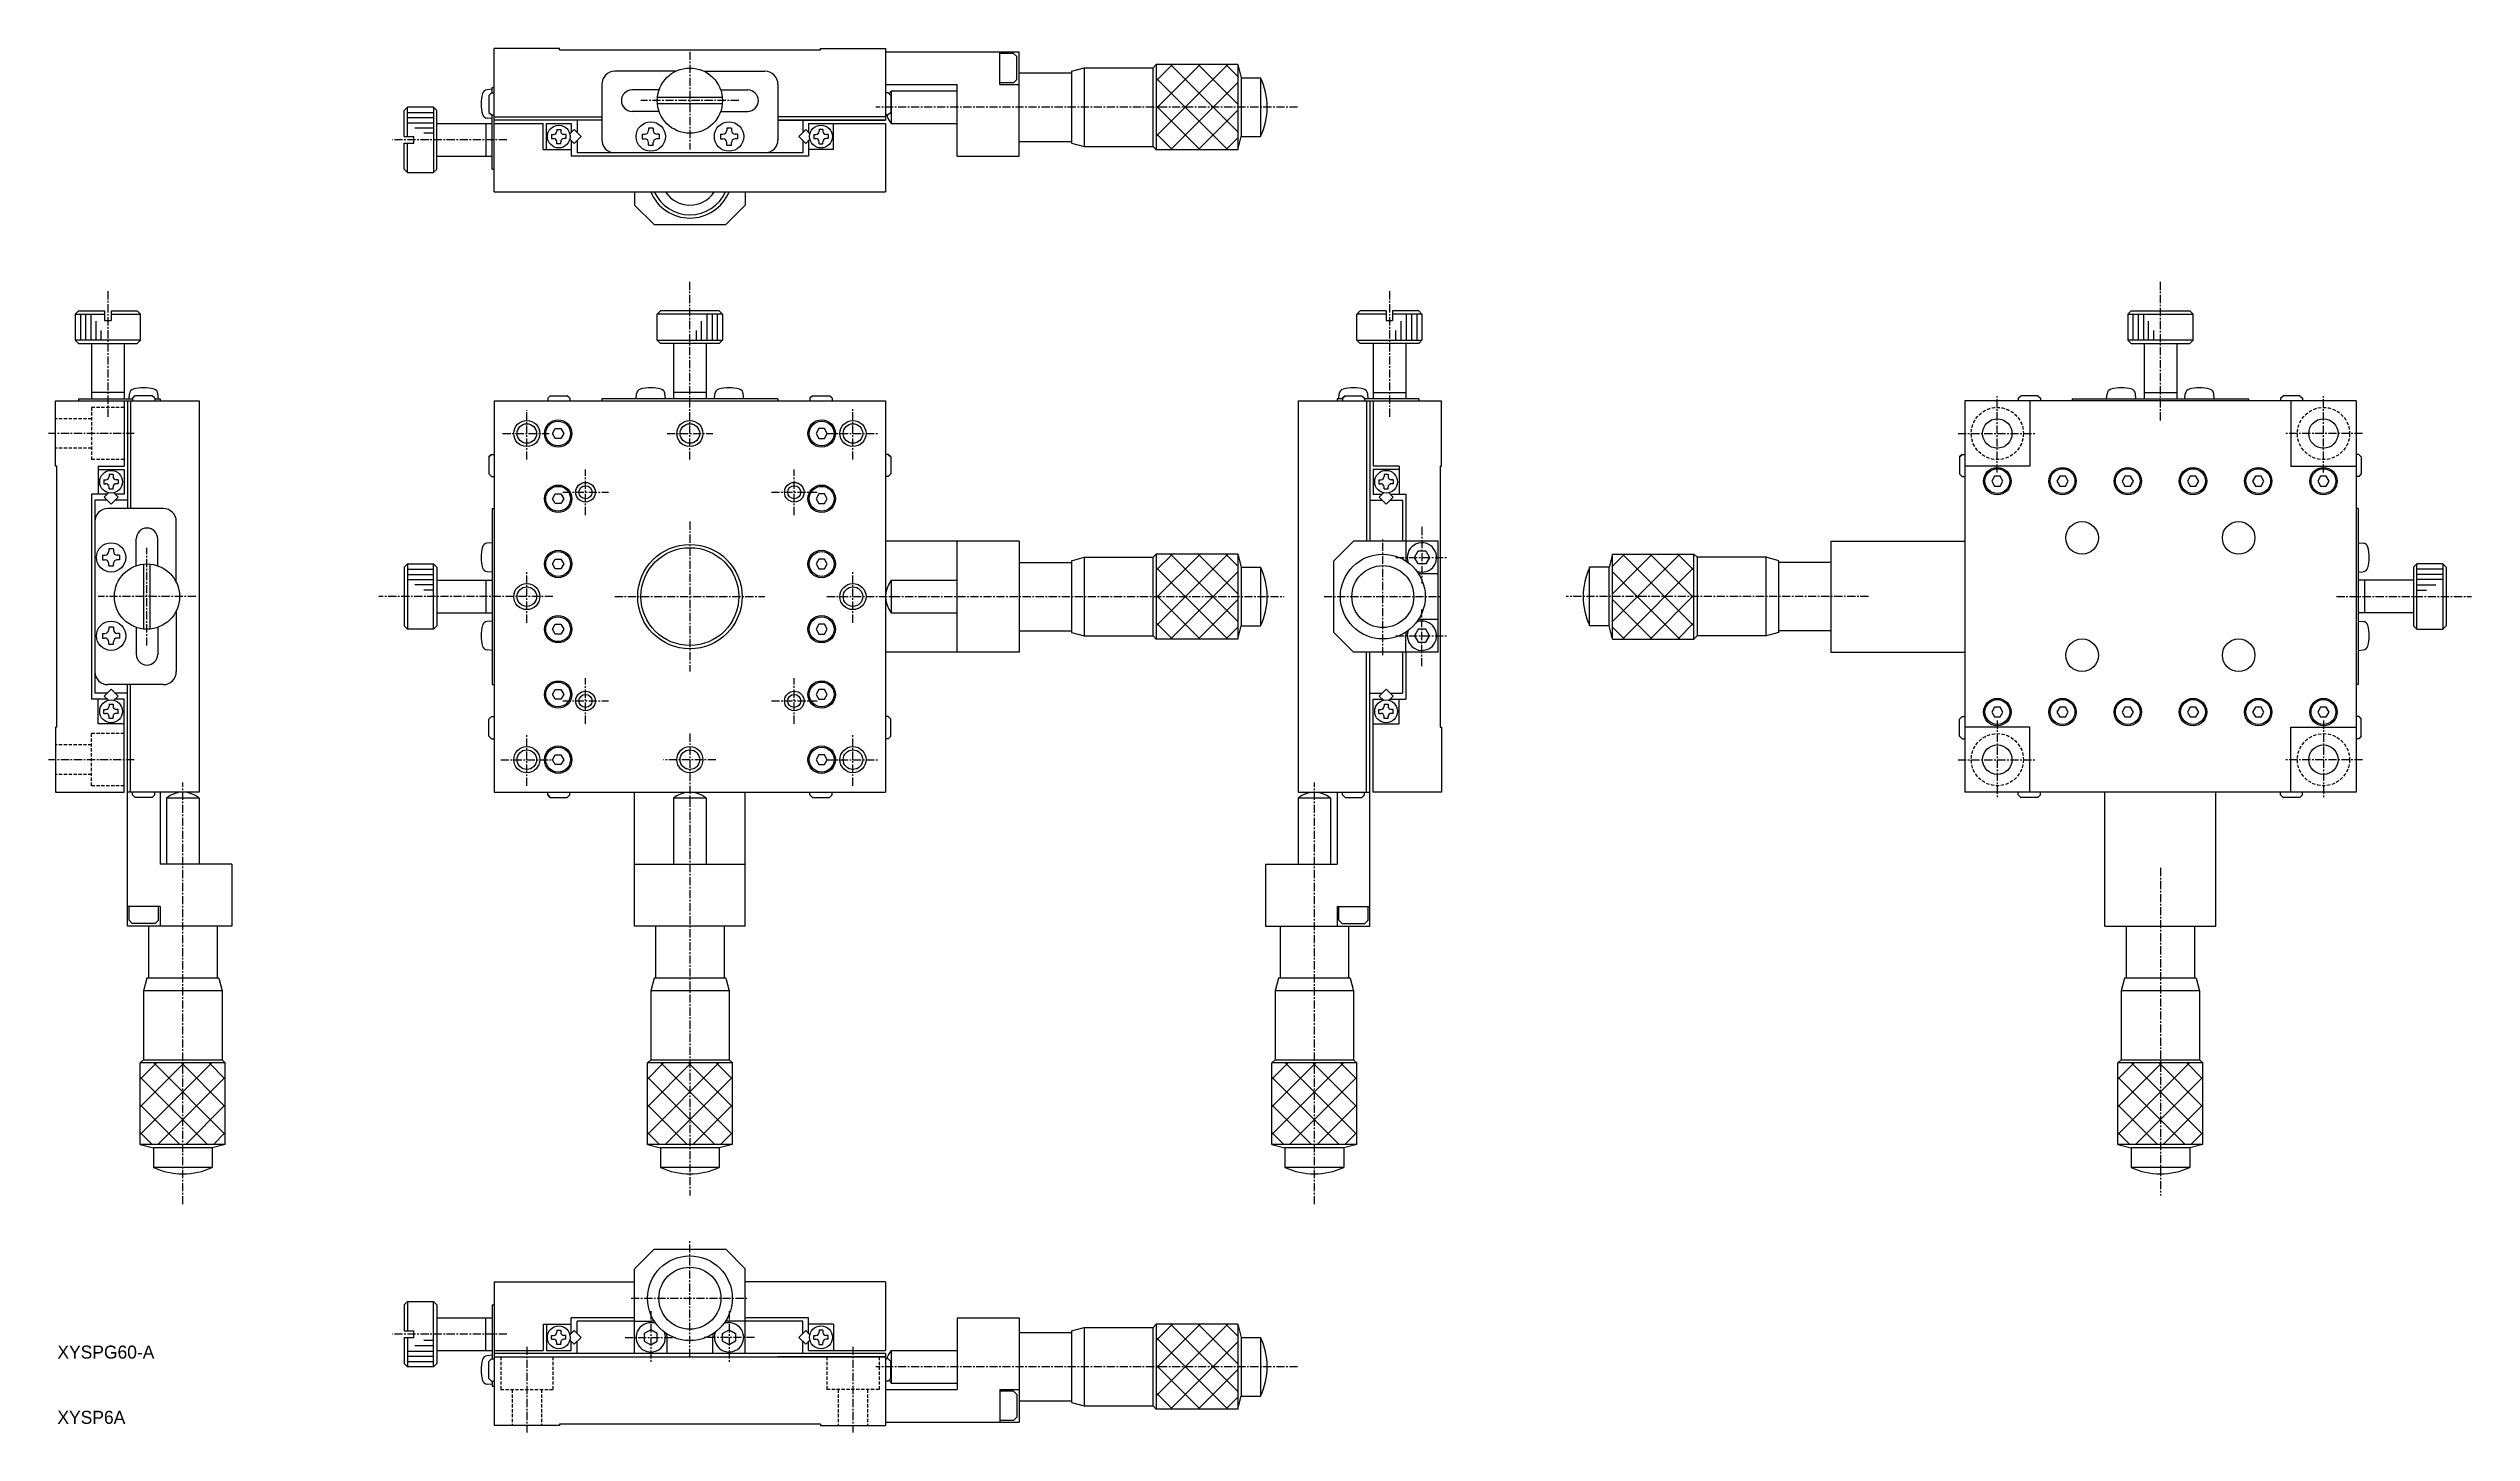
# Model space of a CAD drawing. Extents: x -275 to 97, y -40 to 173.
import ezdxf

# ---------------------------------------------------------------- set-up
doc = ezdxf.new("R2010")
doc.units = 0
doc.linetypes.add('CENTER', pattern=[2, 1.25, -0.25, 0.25, -0.25])
doc.linetypes.add('DASHED', pattern=[0.75, 0.5, -0.25])
doc.layers.get('0').update_dxf_attribs({"linetype": 'CONTINUOUS'})
doc.layers.add('CENTER', color=1, linetype='CENTER')

msp = doc.modelspace()

# ---------------------------------------------------------------- texts
at = {"color": 7, "linetype": 'CONTINUOUS'}
for s, p in [('XYSPG60-A', (-273.4, -28.22)), ('XYSP6A', (-273.4, -38.22))]:
    msp.add_text(s, height=2, dxfattribs=at).set_placement(p)

# ---------------------------------------------------------------- linework, layer by layer
at = {"color": 7, "linetype": 'CONTINUOUS'}
for p, q in [((-196.44, 172.63), (-206.44, 172.63)), ((-206.44, 150.63), (-206.44, 172.63)), ((-196.44, 172.43), (-196.44, 172.63)), ((-196.44, 172.43), (-156.44, 172.43)), ((-156.44, 172.63), (-146.44, 172.63)), ((-156.44, 172.43), (-156.44, 172.63)), ((-146.44, 172.63), (-146.44, 161.63)), ((-146.44, 172.13), (-125.94, 172.13)), ((-128.94, 167.13), (-128.94, 172.13)), ((-126.84, 171.88), (-128.94, 171.88)), ((-126.84, 171.88), (-126.34, 171.38)), ((-126.34, 167.88), (-126.34, 171.38)), ((-125.94, 156.13), (-125.94, 172.13)), ((-178.62, 169.13), (-187.94, 169.13)), ((-174.26, 169.13), (-164.94, 169.13)), ((-126.84, 167.38), (-128.94, 167.38)), ((-126.84, 167.38), (-126.34, 167.88)), ((-125.94, 168.88), (-117.94, 168.88)), ((-117.94, 169.13), (-116.01, 169.65)), ((-117.94, 169.13), (-117.94, 158.13)), ((-116.01, 169.65), (-116.01, 157.65)), ((-116.01, 169.65), (-105.44, 169.65)), ((-104.94, 170.15), (-105.44, 169.65)), ((-105.44, 157.61), (-105.44, 169.65)), ((-104.94, 170.15), (-104.94, 157.11)), ((-92.44, 170.15), (-104.94, 170.15)), ((-92.44, 170.15), (-92.44, 157.11)), ((-92.44, 170.15), (-91.94, 168.13)), ((-91.94, 168.13), (-88.94, 168.13)), ((-91.94, 168.13), (-91.94, 159.13)), ((-88.94, 168.13), (-88.94, 159.13)), ((-220.24, 163.13), (-219.74, 163.63)), ((-219.74, 159.13), (-219.74, 163.63)), ((-215.74, 163.63), (-219.74, 163.63)), ((-215.74, 163.63), (-215.74, 153.63)), ((-215.24, 163.13), (-215.74, 163.63)), ((-206.74, 166.38), (-207.52, 166.31)), ((-206.84, 165.83), (-207.24, 165.43)), ((-207.24, 165.43), (-207.24, 162.83)), ((-206.84, 165.83), (-206.44, 165.83)), ((-206.74, 165.83), (-206.74, 166.63)), ((-206.74, 166.63), (-206.44, 166.63)), ((-189.94, 167.13), (-189.94, 158.63)), ((-181.16, 166.28), (-185.29, 166.28)), ((-171.46, 165.13), (-181.41, 165.13)), ((-171.46, 164.13), (-181.41, 164.13)), ((-171.72, 166.28), (-167.58, 166.28)), ((-162.94, 167.13), (-162.94, 158.63)), ((-146.44, 167.13), (-135.44, 167.13)), ((-146.04, 165.83), (-146.44, 165.83)), ((-145.64, 165.43), (-146.04, 165.83)), ((-146.04, 165.83), (-145.64, 165.43)), ((-145.64, 165.43), (-145.64, 162.83)), ((-145.56, 166.13), (-145.56, 161.13)), ((-145.56, 166.13), (-135.44, 166.13)), ((-135.44, 156.13), (-135.44, 167.13)), ((-128.94, 167.13), (-125.94, 167.13)), ((-220.24, 159.13), (-220.24, 163.13)), ((-215.24, 154.13), (-215.24, 163.13)), ((-215.24, 161.13), (-206.74, 161.13)), ((-207.74, 161.13), (-207.74, 156.13)), ((-206.74, 161.88), (-207.52, 161.95)), ((-207.24, 162.83), (-206.84, 162.43)), ((-206.84, 162.43), (-206.44, 162.43)), ((-206.74, 154.13), (-206.74, 162.43)), ((-206.44, 162.13), (-189.94, 162.13)), ((-189.94, 161.63), (-206.44, 161.63)), ((-206.44, 161.13), (-198.94, 161.13)), ((-198.94, 157.13), (-198.94, 161.13)), ((-198.44, 161.13), (-194.64, 161.13)), ((-198.44, 157.13), (-198.44, 161.13)), ((-196.84, 160.23), (-196.84, 159.93)), ((-196.84, 160.23), (-196.24, 160.23)), ((-196.24, 160.23), (-196.24, 159.93)), ((-194.84, 159.54), (-194.19, 160.19)), ((-194.64, 161.13), (-194.64, 159.74)), ((-193.13, 159.13), (-194.19, 160.19)), ((-193.74, 161.63), (-193.74, 159.74)), ((-181.16, 162.98), (-185.29, 162.98)), ((-182.79, 160.43), (-182.79, 160.07)), ((-182.08, 160.43), (-182.79, 160.43)), ((-182.08, 160.43), (-182.08, 160.07)), ((-171.72, 162.98), (-167.58, 162.98)), ((-170.79, 160.43), (-170.79, 160.07)), ((-170.08, 160.43), (-170.79, 160.43)), ((-170.08, 160.43), (-170.08, 160.07)), ((-146.44, 162.13), (-162.94, 162.13)), ((-146.44, 162.13), (-162.94, 162.13)), ((-146.44, 161.63), (-162.94, 161.63)), ((-162.94, 161.63), (-146.44, 161.63)), ((-159.75, 159.13), (-158.69, 160.19)), ((-159.14, 161.63), (-159.14, 159.74)), ((-158.04, 159.54), (-158.69, 160.19)), ((-158.24, 161.13), (-146.44, 161.13)), ((-158.24, 161.13), (-158.24, 159.74)), ((-156.64, 160.23), (-156.64, 159.93)), ((-156.04, 160.23), (-156.64, 160.23)), ((-156.04, 160.23), (-156.04, 159.93)), ((-154.44, 157.13), (-154.44, 161.13)), ((-146.04, 162.43), (-146.44, 162.43)), ((-146.44, 161.13), (-146.44, 150.63)), ((-145.64, 162.83), (-146.04, 162.43)), ((-145.56, 161.13), (-135.44, 161.13)), ((-220.24, 159.13), (-218.74, 159.13)), ((-220.24, 154.13), (-220.24, 158.13)), ((-220.24, 158.13), (-218.74, 158.13)), ((-219.74, 153.63), (-219.74, 158.13)), ((-218.74, 158.13), (-218.74, 159.13)), ((-215.24, 156.13), (-206.74, 156.13)), ((-198.94, 157.13), (-194.64, 157.13)), ((-197.64, 159.43), (-197.64, 158.83)), ((-197.64, 159.43), (-197.34, 159.43)), ((-197.64, 158.83), (-197.34, 158.83)), ((-196.84, 158.03), (-196.84, 158.33)), ((-196.24, 158.03), (-196.84, 158.03)), ((-196.24, 158.03), (-196.24, 158.33)), ((-195.44, 159.43), (-195.74, 159.43)), ((-195.44, 158.83), (-195.74, 158.83)), ((-195.44, 159.43), (-195.44, 158.83)), ((-194.19, 158.07), (-194.84, 158.72)), ((-194.64, 158.52), (-194.64, 156.13)), ((-158.24, 156.13), (-194.64, 156.13)), ((-194.19, 158.07), (-193.13, 159.13)), ((-193.73, 158.52), (-193.73, 156.63)), ((-159.14, 156.63), (-193.73, 156.63)), ((-183.73, 159.48), (-183.73, 158.78)), ((-183.73, 159.48), (-183.38, 159.48)), ((-183.73, 158.78), (-183.38, 158.78)), ((-182.79, 157.83), (-182.79, 158.19)), ((-182.79, 157.83), (-182.08, 157.83)), ((-182.08, 157.83), (-182.08, 158.19)), ((-181.14, 159.48), (-181.49, 159.48)), ((-181.14, 158.78), (-181.49, 158.78)), ((-181.14, 159.48), (-181.14, 158.78)), ((-171.73, 159.48), (-171.73, 158.78)), ((-171.73, 159.48), (-171.38, 159.48)), ((-171.73, 158.78), (-171.38, 158.78)), ((-170.79, 157.83), (-170.79, 158.19)), ((-170.79, 157.83), (-170.08, 157.83)), ((-170.08, 157.83), (-170.08, 158.19)), ((-169.14, 159.48), (-169.49, 159.48)), ((-169.14, 158.78), (-169.49, 158.78)), ((-169.14, 159.48), (-169.14, 158.78)), ((-158.69, 158.07), (-159.75, 159.13)), ((-159.14, 158.52), (-159.14, 156.63)), ((-158.69, 158.07), (-158.04, 158.72)), ((-158.24, 158.52), (-158.24, 156.13)), ((-154.44, 157.13), (-158.24, 157.13)), ((-157.44, 159.43), (-157.44, 158.83)), ((-157.44, 159.43), (-157.14, 159.43)), ((-157.44, 158.83), (-157.14, 158.83)), ((-156.64, 158.03), (-156.64, 158.33)), ((-156.64, 158.03), (-156.04, 158.03)), ((-156.04, 158.03), (-156.04, 158.33)), ((-155.24, 159.43), (-155.54, 159.43)), ((-155.24, 158.83), (-155.54, 158.83)), ((-155.24, 159.43), (-155.24, 158.83)), ((-135.44, 156.13), (-125.94, 156.13)), ((-125.94, 158.38), (-117.94, 158.38)), ((-117.94, 158.13), (-116.01, 157.61)), ((-116.01, 157.61), (-105.44, 157.61)), ((-104.94, 157.11), (-105.44, 157.61)), ((-92.44, 157.11), (-104.94, 157.11)), ((-92.44, 157.11), (-91.94, 159.13)), ((-91.94, 159.13), (-88.94, 159.13)), ((-220.24, 154.13), (-219.74, 153.63)), ((-219.74, 153.63), (-215.74, 153.63)), ((-215.74, 153.63), (-215.24, 154.13)), ((-206.74, 154.13), (-206.44, 154.13)), ((-206.44, 150.63), (-146.44, 150.63)), ((-184.94, 150.63), (-184.94, 148.63)), ((-184.94, 148.63), (-181.94, 145.63)), ((-170.94, 145.63), (-167.94, 148.63)), ((-167.94, 150.63), (-167.94, 148.63)), ((-181.94, 145.63), (-170.94, 145.63)), ((-270.17, 132.4), (-270.67, 131.9)), ((-270.67, 131.9), (-266.17, 131.9)), ((-270.67, 131.9), (-270.67, 127.9)), ((-270.17, 132.4), (-266.17, 132.4)), ((-266.17, 132.4), (-266.17, 130.9)), ((-266.17, 130.9), (-265.17, 130.9)), ((-265.17, 132.4), (-261.17, 132.4)), ((-265.17, 132.4), (-265.17, 130.9)), ((-265.17, 131.9), (-260.67, 131.9)), ((-261.17, 132.4), (-260.67, 131.9)), ((-260.67, 127.9), (-260.67, 131.9)), ((-180.94, 132.4), (-181.44, 131.9)), ((-171.44, 131.9), (-181.44, 131.9)), ((-181.44, 127.9), (-181.44, 131.9)), ((-171.94, 132.4), (-180.94, 132.4)), ((-171.94, 132.4), (-171.44, 131.9)), ((-171.44, 131.9), (-171.44, 127.9)), ((-73.71, 132.4), (-74.21, 131.9)), ((-69.71, 131.9), (-74.21, 131.9)), ((-74.21, 127.9), (-74.21, 131.9)), ((-69.71, 132.4), (-73.71, 132.4)), ((-69.71, 132.4), (-69.71, 130.9)), ((-69.71, 130.9), (-68.71, 130.9)), ((-64.71, 132.4), (-68.71, 132.4)), ((-68.71, 132.4), (-68.71, 130.9)), ((-64.21, 131.9), (-68.71, 131.9)), ((-64.71, 132.4), (-64.21, 131.9)), ((-64.21, 131.9), (-64.21, 127.9)), ((44.49, 132.4), (43.99, 131.9)), ((43.99, 131.9), (53.99, 131.9)), ((43.99, 131.9), (43.99, 127.9)), ((44.49, 132.4), (53.49, 132.4)), ((53.49, 132.4), (53.99, 131.9)), ((53.99, 127.9), (53.99, 131.9)), ((-260.67, 127.9), (-270.67, 127.9)), ((-270.67, 127.9), (-270.17, 127.4)), ((-270.17, 127.4), (-261.17, 127.4)), ((-268.17, 127.4), (-268.17, 118.9)), ((-263.17, 127.4), (-263.17, 118.9)), ((-261.17, 127.4), (-260.67, 127.9)), ((-181.44, 127.9), (-171.44, 127.9)), ((-180.94, 127.4), (-181.44, 127.9)), ((-171.94, 127.4), (-180.94, 127.4)), ((-178.94, 127.4), (-178.94, 118.9)), ((-173.94, 127.4), (-173.94, 118.9)), ((-171.44, 127.9), (-171.94, 127.4)), ((-74.21, 127.9), (-64.21, 127.9)), ((-73.71, 127.4), (-74.21, 127.9)), ((-64.71, 127.4), (-73.71, 127.4)), ((-71.71, 127.4), (-71.71, 118.9)), ((-66.71, 127.4), (-66.71, 118.9)), ((-64.21, 127.9), (-64.71, 127.4)), ((53.99, 127.9), (43.99, 127.9)), ((43.99, 127.9), (44.49, 127.4)), ((44.49, 127.4), (53.49, 127.4)), ((46.49, 127.4), (46.49, 118.9)), ((51.49, 127.4), (51.49, 118.9)), ((53.49, 127.4), (53.99, 127.9)), ((-270.17, 118.9), (-261.87, 118.9)), ((-270.17, 118.9), (-270.17, 118.6)), ((-263.17, 119.9), (-268.17, 119.9)), ((-262.42, 118.9), (-262.36, 119.68)), ((-261.47, 119.4), (-261.87, 119)), ((-261.87, 119), (-261.87, 118.6)), ((-258.87, 119.4), (-261.47, 119.4)), ((-258.47, 119), (-258.87, 119.4)), ((-258.47, 119), (-258.47, 118.6)), ((-258.47, 118.9), (-257.67, 118.9)), ((-257.92, 118.9), (-257.99, 119.68)), ((-257.67, 118.9), (-257.67, 118.6)), ((-197.84, 119.4), (-198.24, 119)), ((-198.24, 119), (-198.24, 118.6)), ((-197.84, 119.4), (-195.24, 119.4)), ((-194.84, 119), (-195.24, 119.4)), ((-194.84, 119), (-194.84, 118.6)), ((-162.94, 118.9), (-189.94, 118.9)), ((-189.94, 118.9), (-189.94, 118.6)), ((-184.69, 118.9), (-184.62, 119.68)), ((-180.19, 118.9), (-180.26, 119.68)), ((-173.94, 119.9), (-178.94, 119.9)), ((-172.69, 118.9), (-172.62, 119.68)), ((-168.19, 118.9), (-168.26, 119.68)), ((-162.94, 118.9), (-162.94, 118.6)), ((-157.64, 119.4), (-158.04, 119)), ((-158.04, 119), (-158.04, 118.6)), ((-157.64, 119.4), (-155.04, 119.4)), ((-154.64, 119), (-155.04, 119.4)), ((-154.64, 119), (-154.64, 118.6)), ((-76.41, 118.9), (-77.21, 118.9)), ((-77.21, 118.9), (-77.21, 118.6)), ((-76.96, 118.9), (-76.89, 119.68)), ((-76.01, 119.4), (-76.41, 119)), ((-76.41, 119), (-76.01, 119.4)), ((-76.41, 119), (-76.41, 118.6)), ((-76.01, 119.4), (-73.41, 119.4)), ((-73.41, 119.4), (-73.01, 119)), ((-73.01, 119), (-73.01, 118.6)), ((-64.71, 118.9), (-73.01, 118.9)), ((-72.46, 118.9), (-72.53, 119.68)), ((-71.71, 119.9), (-66.71, 119.9)), ((-64.71, 118.9), (-64.71, 118.6)), ((27.19, 119), (27.59, 119.4)), ((27.19, 119), (27.19, 118.6)), ((30.19, 119.4), (27.59, 119.4)), ((30.19, 119.4), (30.59, 119)), ((30.59, 119), (30.59, 118.6)), ((35.49, 118.9), (62.49, 118.9)), ((35.49, 118.9), (35.49, 118.6)), ((40.74, 118.9), (40.81, 119.68)), ((45.24, 118.9), (45.17, 119.68)), ((46.49, 119.9), (51.49, 119.9)), ((52.74, 118.9), (52.81, 119.68)), ((57.24, 118.9), (57.17, 119.68)), ((62.49, 118.9), (62.49, 118.6)), ((67.39, 119), (67.79, 119.4)), ((67.39, 119), (67.39, 118.6)), ((70.39, 119.4), (67.79, 119.4)), ((70.39, 119.4), (70.79, 119)), ((70.79, 119), (70.79, 118.6)), ((-273.67, 108.6), (-273.67, 118.6)), ((-273.67, 118.6), (-251.67, 118.6)), ((-263.17, 118.6), (-263.17, 108.6)), ((-262.67, 118.6), (-262.67, 102.1)), ((-262.17, 118.6), (-262.17, 102.1)), ((-251.67, 118.6), (-251.67, 58.6)), ((-206.44, 118.6), (-206.44, 58.6)), ((-206.44, 118.6), (-146.44, 118.6)), ((-146.44, 118.6), (-146.44, 58.6)), ((-83.21, 118.6), (-61.21, 118.6)), ((-83.21, 118.6), (-83.21, 58.6)), ((-72.71, 118.6), (-72.71, 97.1)), ((-72.21, 118.6), (-72.21, 97.1)), ((-71.71, 118.6), (-71.71, 108.6)), ((-61.21, 108.6), (-61.21, 118.6)), ((18.99, 118.6), (18.99, 58.6)), ((78.99, 118.6), (18.99, 118.6)), ((28.99, 118.6), (28.99, 108.6)), ((68.99, 118.6), (68.99, 108.6)), ((78.99, 118.6), (78.99, 58.6)), ((-197.5, 113.6), (-197.07, 114.35)), ((-197.07, 112.85), (-197.5, 113.6)), ((-197.07, 114.35), (-196.2, 114.35)), ((-196.2, 112.85), (-197.07, 112.85)), ((-196.2, 114.35), (-195.77, 113.6)), ((-195.77, 113.6), (-196.2, 112.85)), ((-156.67, 114.35), (-157.1, 113.6)), ((-157.1, 113.6), (-156.67, 112.85)), ((-155.8, 114.35), (-156.67, 114.35)), ((-156.67, 112.85), (-155.8, 112.85)), ((-155.37, 113.6), (-155.8, 114.35)), ((-155.8, 112.85), (-155.37, 113.6)), ((-273.47, 108.6), (-273.67, 108.6)), ((-273.47, 68.6), (-273.47, 108.6)), ((-267.17, 108.6), (-267.17, 104.3)), ((-267.17, 108.6), (-263.17, 108.6)), ((-267.17, 108.1), (-263.17, 108.1)), ((-263.17, 108.1), (-263.17, 104.3)), ((-206.84, 110.4), (-207.24, 110)), ((-207.24, 110), (-206.84, 110.4)), ((-207.24, 110), (-207.24, 107.4)), ((-206.84, 110.4), (-206.44, 110.4)), ((-146.04, 110.4), (-146.44, 110.4)), ((-145.64, 110), (-146.04, 110.4)), ((-146.04, 110.4), (-145.64, 110)), ((-145.64, 110), (-145.64, 107.4)), ((-67.71, 108.6), (-71.71, 108.6)), ((-71.71, 108.1), (-71.71, 104.3)), ((-67.71, 108.1), (-71.71, 108.1)), ((-67.71, 108.6), (-67.71, 104.3)), ((-61.41, 108.6), (-61.21, 108.6)), ((-61.41, 108.6), (-61.41, 68.6)), ((18.59, 110.4), (18.19, 110)), ((18.19, 110), (18.59, 110.4)), ((18.19, 110), (18.19, 107.4)), ((18.59, 110.4), (18.99, 110.4)), ((28.99, 108.6), (18.99, 108.6)), ((68.99, 108.6), (78.99, 108.6)), ((79.39, 110.4), (78.99, 110.4)), ((79.79, 110), (79.39, 110.4)), ((79.39, 110.4), (79.79, 110)), ((79.79, 110), (79.79, 107.4)), ((-268.17, 104.3), (-268.17, 72.9)), ((-265.79, 104.3), (-268.17, 104.3)), ((-266.27, 106.5), (-266.27, 105.9)), ((-266.27, 106.5), (-265.97, 106.5)), ((-266.27, 105.9), (-265.97, 105.9)), ((-266.24, 103.85), (-265.59, 104.5)), ((-265.47, 107.3), (-265.47, 107)), ((-264.87, 107.3), (-265.47, 107.3)), ((-265.47, 105.1), (-265.47, 105.4)), ((-265.47, 105.1), (-264.87, 105.1)), ((-264.87, 107.3), (-264.87, 107)), ((-264.87, 105.1), (-264.87, 105.4)), ((-264.76, 104.5), (-264.11, 103.85)), ((-263.17, 104.3), (-264.56, 104.3)), ((-264.07, 106.5), (-264.37, 106.5)), ((-264.07, 105.9), (-264.37, 105.9)), ((-264.07, 106.5), (-264.07, 105.9)), ((-207.24, 107.4), (-206.84, 107)), ((-206.84, 107), (-206.44, 107)), ((-197.5, 103.6), (-197.07, 104.35)), ((-197.07, 104.35), (-196.2, 104.35)), ((-196.2, 104.35), (-195.77, 103.6)), ((-156.67, 104.35), (-157.1, 103.6)), ((-155.8, 104.35), (-156.67, 104.35)), ((-155.37, 103.6), (-155.8, 104.35)), ((-146.04, 107), (-146.44, 107)), ((-145.64, 107.4), (-146.04, 107)), ((-71.71, 104.3), (-70.32, 104.3)), ((-70.81, 106.5), (-70.81, 105.9)), ((-70.81, 106.5), (-70.51, 106.5)), ((-70.81, 105.9), (-70.51, 105.9)), ((-70.12, 104.5), (-70.77, 103.85)), ((-70.01, 107.3), (-70.01, 107)), ((-69.41, 107.3), (-70.01, 107.3)), ((-70.01, 105.1), (-70.01, 105.4)), ((-70.01, 105.1), (-69.41, 105.1)), ((-69.41, 107.3), (-69.41, 107)), ((-69.41, 105.1), (-69.41, 105.4)), ((-68.65, 103.85), (-69.3, 104.5)), ((-69.1, 104.3), (-66.71, 104.3)), ((-68.61, 106.5), (-68.91, 106.5)), ((-68.61, 105.9), (-68.91, 105.9)), ((-68.61, 106.5), (-68.61, 105.9)), ((-66.71, 104.3), (-66.71, 97.1)), ((18.19, 107.4), (18.59, 107)), ((18.59, 107), (18.99, 107)), ((23.56, 107.05), (23.13, 106.3)), ((23.13, 106.3), (23.56, 105.55)), ((24.42, 107.05), (23.56, 107.05)), ((23.56, 105.55), (24.42, 105.55)), ((24.86, 106.3), (24.42, 107.05)), ((24.42, 105.55), (24.86, 106.3)), ((33.56, 107.05), (33.13, 106.3)), ((33.13, 106.3), (33.56, 105.55)), ((34.42, 107.05), (33.56, 107.05)), ((33.56, 105.55), (34.42, 105.55)), ((34.86, 106.3), (34.42, 107.05)), ((34.42, 105.55), (34.86, 106.3)), ((43.56, 107.05), (43.13, 106.3)), ((43.13, 106.3), (43.56, 105.55)), ((44.42, 107.05), (43.56, 107.05)), ((43.56, 105.55), (44.42, 105.55)), ((44.86, 106.3), (44.42, 107.05)), ((44.42, 105.55), (44.86, 106.3)), ((53.56, 107.05), (53.13, 106.3)), ((53.13, 106.3), (53.56, 105.55)), ((54.42, 107.05), (53.56, 107.05)), ((53.56, 105.55), (54.42, 105.55)), ((54.86, 106.3), (54.42, 107.05)), ((54.42, 105.55), (54.86, 106.3)), ((63.56, 107.05), (63.13, 106.3)), ((63.13, 106.3), (63.56, 105.55)), ((64.42, 107.05), (63.56, 107.05)), ((63.56, 105.55), (64.42, 105.55)), ((64.86, 106.3), (64.42, 107.05)), ((64.42, 105.55), (64.86, 106.3)), ((73.56, 107.05), (73.13, 106.3)), ((73.13, 106.3), (73.56, 105.55)), ((74.42, 107.05), (73.56, 107.05)), ((73.56, 105.55), (74.42, 105.55)), ((74.86, 106.3), (74.42, 107.05)), ((74.42, 105.55), (74.86, 106.3)), ((79.39, 107), (78.99, 107)), ((79.79, 107.4), (79.39, 107)), ((-267.67, 103.4), (-267.67, 73.8)), ((-265.78, 103.4), (-267.67, 103.4)), ((-266.24, 103.85), (-265.17, 102.79)), ((-257.17, 102.1), (-265.67, 102.1)), ((-265.17, 102.79), (-264.11, 103.85)), ((-262.67, 103.4), (-264.56, 103.4)), ((-206.74, 102.1), (-206.74, 75.1)), ((-206.74, 102.1), (-206.44, 102.1)), ((-197.07, 102.85), (-197.5, 103.6)), ((-196.2, 102.85), (-197.07, 102.85)), ((-195.77, 103.6), (-196.2, 102.85)), ((-157.1, 103.6), (-156.67, 102.85)), ((-156.67, 102.85), (-155.8, 102.85)), ((-155.8, 102.85), (-155.37, 103.6)), ((-72.21, 103.4), (-70.32, 103.4)), ((-69.71, 102.79), (-70.77, 103.85)), ((-68.65, 103.85), (-69.71, 102.79)), ((-69.1, 103.4), (-67.21, 103.4)), ((-67.21, 103.4), (-67.21, 97.1)), ((79.29, 102.1), (78.99, 102.1)), ((79.29, 102.1), (79.29, 75.1)), ((-261.32, 93.32), (-261.32, 97.45)), ((-258.02, 93.32), (-258.02, 97.45)), ((-255.17, 90.78), (-255.17, 100.1)), ((-206.74, 96.85), (-207.52, 96.78)), ((-125.94, 97.1), (-146.44, 97.1)), ((-135.44, 80.1), (-135.44, 97.1)), ((-125.94, 97.1), (-125.94, 80.1)), ((-77.71, 94.1), (-74.71, 97.1)), ((-61.71, 97.1), (-74.71, 97.1)), ((-66.71, 97.1), (-66.71, 94.6)), ((-61.71, 80.1), (-61.71, 97.1)), ((-1.51, 97.1), (18.99, 97.1)), ((-1.51, 97.1), (-1.51, 80.1)), ((79.29, 96.85), (80.07, 96.78)), ((-266.47, 94.95), (-266.47, 94.25)), ((-266.47, 94.95), (-266.12, 94.95)), ((-266.47, 94.25), (-266.12, 94.25)), ((-265.53, 95.9), (-265.53, 95.54)), ((-264.82, 95.9), (-265.53, 95.9)), ((-265.53, 93.3), (-265.53, 93.66)), ((-265.53, 93.3), (-264.82, 93.3)), ((-264.82, 95.9), (-264.82, 95.54)), ((-264.82, 93.3), (-264.82, 93.66)), ((-263.88, 94.95), (-264.23, 94.95)), ((-263.88, 94.25), (-264.23, 94.25)), ((-263.88, 94.95), (-263.88, 94.25)), ((-260.17, 83.62), (-260.17, 93.57)), ((-259.17, 83.62), (-259.17, 93.57)), ((-220.24, 93.1), (-219.74, 93.6)), ((-220.24, 93.1), (-220.24, 84.1)), ((-219.74, 93.6), (-219.74, 83.6)), ((-219.74, 93.6), (-215.74, 93.6)), ((-215.74, 83.6), (-215.74, 93.6)), ((-215.74, 93.6), (-215.24, 93.1)), ((-215.24, 93.1), (-215.24, 84.1)), ((-197.5, 93.6), (-197.07, 94.35)), ((-197.07, 92.85), (-197.5, 93.6)), ((-197.07, 94.35), (-196.2, 94.35)), ((-196.2, 94.35), (-195.77, 93.6)), ((-195.77, 93.6), (-196.2, 92.85)), ((-156.67, 94.35), (-157.1, 93.6)), ((-157.1, 93.6), (-156.67, 92.85)), ((-155.8, 94.35), (-156.67, 94.35)), ((-155.37, 93.6), (-155.8, 94.35)), ((-155.8, 92.85), (-155.37, 93.6)), ((-125.94, 93.85), (-117.94, 93.85)), ((-117.94, 94.1), (-116, 94.62)), ((-117.94, 94.1), (-117.94, 83.1)), ((-116, 94.62), (-116, 82.62)), ((-116, 94.62), (-105.44, 94.62)), ((-104.94, 95.12), (-105.44, 94.62)), ((-105.44, 82.58), (-105.44, 94.62)), ((-104.94, 95.12), (-104.94, 82.08)), ((-92.44, 95.12), (-104.94, 95.12)), ((-92.44, 95.12), (-92.44, 82.08)), ((-92.44, 95.12), (-91.94, 93.1)), ((-91.94, 93.1), (-88.94, 93.1)), ((-91.94, 93.1), (-91.94, 84.1)), ((-88.94, 93.1), (-88.94, 84.1)), ((-77.71, 83.1), (-77.71, 94.1)), ((-65.37, 94.6), (-64.79, 95.6)), ((-64.79, 93.6), (-65.37, 94.6)), ((-64.79, 95.6), (-63.63, 95.6)), ((-63.63, 93.6), (-64.79, 93.6)), ((-63.63, 95.6), (-63.06, 94.6)), ((-63.06, 94.6), (-63.63, 93.6)), ((-38.51, 84.1), (-38.51, 93.1)), ((-35.51, 93.1), (-38.51, 93.1)), ((-35.01, 95.12), (-35.51, 93.1)), ((-35.51, 84.1), (-35.51, 93.1)), ((-35.01, 82.08), (-35.01, 95.12)), ((-35.01, 95.12), (-22.51, 95.12)), ((-22.51, 82.08), (-22.51, 95.12)), ((-22.51, 95.12), (-22.01, 94.62)), ((-22.01, 94.62), (-22.01, 82.58)), ((-11.44, 94.62), (-22.01, 94.62)), ((-9.51, 94.1), (-11.44, 94.62)), ((-11.44, 82.58), (-11.44, 94.58)), ((-9.51, 83.1), (-9.51, 94.1)), ((-1.51, 93.85), (-9.51, 93.85)), ((88.29, 93.6), (87.79, 93.1)), ((87.79, 93.1), (87.79, 84.1)), ((88.29, 83.6), (88.29, 93.6)), ((92.29, 93.6), (88.29, 93.6)), ((92.29, 93.6), (92.29, 83.6)), ((92.79, 93.1), (92.29, 93.6)), ((92.79, 93.1), (92.79, 84.1)), ((-215.24, 91.1), (-206.74, 91.1)), ((-207.74, 91.1), (-207.74, 86.1)), ((-206.74, 92.35), (-207.52, 92.42)), ((-196.2, 92.85), (-197.07, 92.85)), ((-156.67, 92.85), (-155.8, 92.85)), ((-145.56, 91.1), (-145.56, 86.1)), ((-145.56, 91.1), (-135.44, 91.1)), ((-61.71, 92.1), (-64.21, 92.1)), ((79.29, 92.35), (80.07, 92.42)), ((87.79, 91.1), (79.29, 91.1)), ((80.29, 91.1), (80.29, 86.1)), ((-255.17, 86.42), (-255.17, 77.1)), ((-215.24, 86.1), (-206.74, 86.1)), ((-145.56, 86.1), (-135.44, 86.1)), ((87.79, 86.1), (79.29, 86.1)), ((-266.47, 82.95), (-266.47, 82.25)), ((-266.47, 82.95), (-266.12, 82.95)), ((-266.47, 82.25), (-266.12, 82.25)), ((-265.53, 83.9), (-265.53, 83.54)), ((-264.82, 83.9), (-265.53, 83.9)), ((-264.82, 83.9), (-264.82, 83.54)), ((-263.88, 82.95), (-264.23, 82.95)), ((-263.88, 82.25), (-264.23, 82.25)), ((-263.88, 82.95), (-263.88, 82.25)), ((-261.32, 83.88), (-261.32, 79.74)), ((-258.02, 83.88), (-258.02, 79.74)), ((-220.24, 84.1), (-219.74, 83.6)), ((-215.74, 83.6), (-219.74, 83.6)), ((-215.24, 84.1), (-215.74, 83.6)), ((-206.74, 84.85), (-207.52, 84.78)), ((-197.5, 83.6), (-197.07, 84.35)), ((-197.07, 82.85), (-197.5, 83.6)), ((-197.07, 84.35), (-196.2, 84.35)), ((-196.2, 82.85), (-197.07, 82.85)), ((-196.2, 84.35), (-195.77, 83.6)), ((-195.77, 83.6), (-196.2, 82.85)), ((-156.67, 84.35), (-157.1, 83.6)), ((-157.1, 83.6), (-156.67, 82.85)), ((-155.8, 84.35), (-156.67, 84.35)), ((-156.67, 82.85), (-155.8, 82.85)), ((-155.37, 83.6), (-155.8, 84.35)), ((-155.8, 82.85), (-155.37, 83.6)), ((-125.94, 83.35), (-117.94, 83.35)), ((-117.94, 83.1), (-116, 82.58)), ((-116, 82.58), (-105.44, 82.58)), ((-104.94, 82.08), (-105.44, 82.58)), ((-92.44, 82.08), (-104.94, 82.08)), ((-92.44, 82.08), (-91.94, 84.1)), ((-91.94, 84.1), (-88.94, 84.1)), ((-74.71, 80.1), (-77.71, 83.1)), ((-66.71, 80.1), (-66.71, 82.6)), ((-64.79, 83.6), (-65.37, 82.6)), ((-65.37, 82.6), (-64.79, 81.6)), ((-63.63, 83.6), (-64.79, 83.6)), ((-61.71, 85.1), (-64.21, 85.1)), ((-63.06, 82.6), (-63.63, 83.6)), ((-63.63, 81.6), (-63.06, 82.6)), ((-35.51, 84.1), (-38.51, 84.1)), ((-35.01, 82.08), (-35.51, 84.1)), ((-35.01, 82.08), (-22.51, 82.08)), ((-22.51, 82.08), (-22.01, 82.58)), ((-11.44, 82.58), (-22.01, 82.58)), ((-9.51, 83.1), (-11.44, 82.58)), ((-1.51, 83.35), (-9.51, 83.35)), ((79.29, 84.85), (80.07, 84.78)), ((87.79, 84.1), (88.29, 83.6)), ((88.29, 83.6), (92.29, 83.6)), ((92.79, 84.1), (92.29, 83.6)), ((-265.53, 81.3), (-265.53, 81.66)), ((-265.53, 81.3), (-264.82, 81.3)), ((-264.82, 81.3), (-264.82, 81.66)), ((-206.74, 80.35), (-207.52, 80.42)), ((-125.94, 80.1), (-146.44, 80.1)), ((-61.71, 80.1), (-74.71, 80.1)), ((-72.71, 58.6), (-72.71, 80.1)), ((-72.21, 38.1), (-72.21, 80.1)), ((-67.21, 80.1), (-67.21, 73.8)), ((-66.71, 80.1), (-66.71, 72.9)), ((-64.79, 81.6), (-63.63, 81.6)), ((-1.51, 80.1), (18.99, 80.1)), ((79.29, 80.35), (80.07, 80.42)), ((-266.24, 73.35), (-265.17, 74.41)), ((-257.17, 75.1), (-265.67, 75.1)), ((-265.17, 74.41), (-264.11, 73.35)), ((-262.67, 38.1), (-262.67, 75.1)), ((-262.17, 58.6), (-262.17, 75.1)), ((-206.74, 75.1), (-206.44, 75.1)), ((-197.5, 73.6), (-197.07, 74.35)), ((-197.07, 74.35), (-196.2, 74.35)), ((-196.2, 74.35), (-195.77, 73.6)), ((-156.67, 74.35), (-157.1, 73.6)), ((-155.8, 74.35), (-156.67, 74.35)), ((-155.37, 73.6), (-155.8, 74.35)), ((-69.71, 74.41), (-70.77, 73.35)), ((-68.65, 73.35), (-69.71, 74.41)), ((79.29, 75.1), (78.99, 75.1)), ((-265.79, 72.9), (-268.17, 72.9)), ((-265.78, 73.8), (-267.67, 73.8)), ((-267.17, 69.1), (-267.17, 72.9)), ((-266.27, 71.3), (-265.97, 71.3)), ((-266.27, 70.7), (-266.27, 71.3)), ((-266.27, 70.7), (-265.97, 70.7)), ((-266.24, 73.35), (-265.59, 72.7)), ((-265.47, 72.1), (-264.87, 72.1)), ((-265.47, 72.1), (-265.47, 71.8)), ((-264.87, 72.1), (-264.87, 71.8)), ((-264.76, 72.7), (-264.11, 73.35)), ((-262.67, 73.8), (-264.56, 73.8)), ((-263.17, 72.9), (-264.56, 72.9)), ((-264.07, 71.3), (-264.37, 71.3)), ((-264.07, 70.7), (-264.37, 70.7)), ((-264.07, 70.7), (-264.07, 71.3)), ((-263.17, 58.6), (-263.17, 72.9)), ((-197.07, 72.85), (-197.5, 73.6)), ((-196.2, 72.85), (-197.07, 72.85)), ((-195.77, 73.6), (-196.2, 72.85)), ((-157.1, 73.6), (-156.67, 72.85)), ((-156.67, 72.85), (-155.8, 72.85)), ((-155.8, 72.85), (-155.37, 73.6)), ((-72.21, 73.8), (-70.32, 73.8)), ((-71.71, 58.6), (-71.71, 72.9)), ((-71.71, 72.9), (-70.32, 72.9)), ((-70.81, 71.3), (-70.51, 71.3)), ((-70.81, 70.7), (-70.81, 71.3)), ((-70.81, 70.7), (-70.51, 70.7)), ((-70.12, 72.7), (-70.77, 73.35)), ((-70.01, 72.1), (-69.41, 72.1)), ((-70.01, 72.1), (-70.01, 71.8)), ((-69.41, 72.1), (-69.41, 71.8)), ((-68.65, 73.35), (-69.3, 72.7)), ((-69.1, 73.8), (-67.21, 73.8)), ((-69.1, 72.9), (-66.71, 72.9)), ((-68.61, 71.3), (-68.91, 71.3)), ((-68.61, 70.7), (-68.91, 70.7)), ((-68.61, 70.7), (-68.61, 71.3)), ((-67.71, 69.1), (-67.71, 72.9)), ((23.56, 71.65), (23.13, 70.9)), ((23.13, 70.9), (23.56, 70.15)), ((24.42, 71.65), (23.56, 71.65)), ((24.86, 70.9), (24.42, 71.65)), ((24.42, 70.15), (24.86, 70.9)), ((33.56, 71.65), (33.13, 70.9)), ((33.13, 70.9), (33.56, 70.15)), ((34.42, 71.65), (33.56, 71.65)), ((34.86, 70.9), (34.42, 71.65)), ((34.42, 70.15), (34.86, 70.9)), ((43.56, 71.65), (43.13, 70.9)), ((43.13, 70.9), (43.56, 70.15)), ((44.42, 71.65), (43.56, 71.65)), ((44.86, 70.9), (44.42, 71.65)), ((44.42, 70.15), (44.86, 70.9)), ((53.56, 71.65), (53.13, 70.9)), ((53.13, 70.9), (53.56, 70.15)), ((54.42, 71.65), (53.56, 71.65)), ((54.86, 70.9), (54.42, 71.65)), ((54.42, 70.15), (54.86, 70.9)), ((63.56, 71.65), (63.13, 70.9)), ((63.13, 70.9), (63.56, 70.15)), ((64.42, 71.65), (63.56, 71.65)), ((64.86, 70.9), (64.42, 71.65)), ((64.42, 70.15), (64.86, 70.9)), ((73.56, 71.65), (73.13, 70.9)), ((73.13, 70.9), (73.56, 70.15)), ((74.42, 71.65), (73.56, 71.65)), ((74.86, 70.9), (74.42, 71.65)), ((74.42, 70.15), (74.86, 70.9)), ((-273.67, 68.6), (-273.67, 58.6)), ((-273.47, 68.6), (-273.67, 68.6)), ((-263.17, 69.1), (-267.17, 69.1)), ((-265.47, 69.9), (-265.47, 70.2)), ((-264.87, 69.9), (-265.47, 69.9)), ((-264.87, 69.9), (-264.87, 70.2)), ((-206.84, 70.2), (-207.24, 69.8)), ((-207.24, 67.2), (-207.24, 69.8)), ((-207.24, 67.2), (-206.84, 66.8)), ((-206.84, 70.2), (-206.44, 70.2)), ((-146.04, 70.2), (-146.44, 70.2)), ((-146.04, 70.2), (-145.64, 69.8)), ((-145.64, 67.2), (-146.04, 66.8)), ((-145.64, 67.2), (-145.64, 69.8)), ((-71.71, 69.1), (-67.71, 69.1)), ((-70.01, 69.9), (-70.01, 70.2)), ((-69.41, 69.9), (-70.01, 69.9)), ((-69.41, 69.9), (-69.41, 70.2)), ((-61.41, 68.6), (-61.21, 68.6)), ((-61.21, 68.6), (-61.21, 58.6)), ((18.59, 70.2), (18.19, 69.8)), ((18.19, 67.2), (18.19, 69.8)), ((18.19, 67.2), (18.59, 66.8)), ((18.59, 70.2), (18.99, 70.2)), ((28.99, 68.6), (18.99, 68.6)), ((23.56, 70.15), (24.42, 70.15)), ((28.99, 58.6), (28.99, 68.6)), ((33.56, 70.15), (34.42, 70.15)), ((43.56, 70.15), (44.42, 70.15)), ((53.56, 70.15), (54.42, 70.15)), ((63.56, 70.15), (64.42, 70.15)), ((68.99, 68.6), (78.99, 68.6)), ((68.99, 58.6), (68.99, 68.6)), ((73.56, 70.15), (74.42, 70.15)), ((79.39, 70.2), (78.99, 70.2)), ((79.39, 70.2), (79.79, 69.8)), ((79.79, 67.2), (79.39, 66.8)), ((79.79, 67.2), (79.79, 69.8)), ((-206.84, 66.8), (-206.44, 66.8)), ((-197.5, 63.6), (-197.07, 64.35)), ((-197.07, 62.85), (-197.5, 63.6)), ((-197.07, 64.35), (-196.2, 64.35)), ((-196.2, 64.35), (-195.77, 63.6)), ((-195.77, 63.6), (-196.2, 62.85)), ((-156.67, 64.35), (-157.1, 63.6)), ((-157.1, 63.6), (-156.67, 62.85)), ((-155.8, 64.35), (-156.67, 64.35)), ((-155.37, 63.6), (-155.8, 64.35)), ((-155.8, 62.85), (-155.37, 63.6)), ((-146.04, 66.8), (-146.44, 66.8)), ((18.59, 66.8), (18.99, 66.8)), ((79.39, 66.8), (78.99, 66.8)), ((-196.2, 62.85), (-197.07, 62.85)), ((-156.67, 62.85), (-155.8, 62.85)), ((-273.67, 58.6), (-263.17, 58.6)), ((-251.67, 58.6), (-262.67, 58.6)), ((-261.87, 58.2), (-261.87, 58.6)), ((-261.47, 57.8), (-261.87, 58.2)), ((-258.87, 57.8), (-261.47, 57.8)), ((-258.47, 58.2), (-258.87, 57.8)), ((-258.47, 58.2), (-258.47, 58.6)), ((-257.67, 58.6), (-257.67, 47.6)), ((-251.67, 57.72), (-256.67, 57.72)), ((-256.67, 57.72), (-256.67, 47.6)), ((-251.67, 57.72), (-251.67, 47.6)), ((-206.44, 58.6), (-146.44, 58.6)), ((-198.24, 58.2), (-198.24, 58.6)), ((-198.24, 58.2), (-198.24, 58.6)), ((-198.24, 58.2), (-197.84, 57.8)), ((-197.84, 57.8), (-198.24, 58.2)), ((-197.84, 57.8), (-195.24, 57.8)), ((-195.24, 57.8), (-194.84, 58.2)), ((-194.84, 58.2), (-195.24, 57.8)), ((-194.84, 58.2), (-194.84, 58.6)), ((-194.84, 58.2), (-194.84, 58.6)), ((-184.94, 38.1), (-184.94, 58.6)), ((-173.94, 57.72), (-178.94, 57.72)), ((-178.94, 57.72), (-178.94, 47.6)), ((-173.94, 57.72), (-173.94, 47.6)), ((-167.94, 38.1), (-167.94, 58.6)), ((-158.04, 58.2), (-158.04, 58.6)), ((-158.04, 58.2), (-158.04, 58.6)), ((-158.04, 58.2), (-157.64, 57.8)), ((-157.64, 57.8), (-158.04, 58.2)), ((-157.64, 57.8), (-155.04, 57.8)), ((-155.04, 57.8), (-154.64, 58.2)), ((-154.64, 58.2), (-155.04, 57.8)), ((-154.64, 58.2), (-154.64, 58.6)), ((-154.64, 58.2), (-154.64, 58.6)), ((-83.21, 58.6), (-72.21, 58.6)), ((-78.21, 57.72), (-83.21, 57.72)), ((-83.21, 57.72), (-83.21, 47.6)), ((-78.21, 57.72), (-78.21, 47.6)), ((-77.21, 58.6), (-77.21, 47.6)), ((-76.41, 58.2), (-76.41, 58.6)), ((-76.41, 58.2), (-76.01, 57.8)), ((-76.01, 57.8), (-73.41, 57.8)), ((-73.41, 57.8), (-73.01, 58.2)), ((-73.01, 58.2), (-73.01, 58.6)), ((-61.21, 58.6), (-71.71, 58.6)), ((78.99, 58.6), (18.99, 58.6)), ((27.19, 58.2), (27.19, 58.6)), ((27.19, 58.2), (27.19, 58.6)), ((27.19, 58.2), (27.59, 57.8)), ((27.59, 57.8), (27.19, 58.2)), ((30.19, 57.8), (27.59, 57.8)), ((30.19, 57.8), (30.59, 58.2)), ((30.59, 58.2), (30.19, 57.8)), ((30.59, 58.2), (30.59, 58.6)), ((30.59, 58.2), (30.59, 58.6)), ((40.49, 38.1), (40.49, 58.6)), ((57.49, 38.1), (57.49, 58.6)), ((67.39, 58.2), (67.39, 58.6)), ((67.39, 58.2), (67.39, 58.6)), ((67.39, 58.2), (67.79, 57.8)), ((67.79, 57.8), (67.39, 58.2)), ((70.39, 57.8), (67.79, 57.8)), ((70.39, 57.8), (70.79, 58.2)), ((70.79, 58.2), (70.39, 57.8)), ((70.79, 58.2), (70.79, 58.6)), ((70.79, 58.2), (70.79, 58.6)), ((-246.67, 47.6), (-257.67, 47.6)), ((-246.67, 47.6), (-246.67, 38.1)), ((-184.94, 47.6), (-167.94, 47.6)), ((-88.21, 47.6), (-88.21, 38.1)), ((-88.21, 47.6), (-77.21, 47.6)), ((-257.67, 41.1), (-262.67, 41.1)), ((-262.42, 39), (-262.42, 41.1)), ((-257.92, 39), (-257.92, 41.1)), ((-257.67, 41.1), (-257.67, 38.1)), ((-77.21, 41.1), (-77.21, 38.1)), ((-77.21, 41.1), (-72.21, 41.1)), ((-76.96, 39), (-76.96, 41.1)), ((-72.46, 39), (-72.46, 41.1)), ((-246.67, 38.1), (-262.67, 38.1)), ((-262.42, 39), (-261.92, 38.5)), ((-258.42, 38.5), (-261.92, 38.5)), ((-259.42, 38.1), (-259.42, 30.1)), ((-257.92, 39), (-258.42, 38.5)), ((-248.92, 38.1), (-248.92, 30.1)), ((-167.94, 38.1), (-184.94, 38.1)), ((-181.69, 38.1), (-181.69, 30.1)), ((-171.19, 38.1), (-171.19, 30.1)), ((-88.21, 38.1), (-72.21, 38.1)), ((-85.96, 38.1), (-85.96, 30.1)), ((-76.96, 39), (-76.46, 38.5)), ((-76.46, 38.5), (-72.96, 38.5)), ((-75.46, 38.1), (-75.46, 30.1)), ((-72.46, 39), (-72.96, 38.5)), ((40.49, 38.1), (57.49, 38.1)), ((43.74, 38.1), (43.74, 30.1)), ((54.24, 38.1), (54.24, 30.1)), ((-259.67, 30.1), (-260.19, 28.17)), ((-248.67, 30.1), (-259.67, 30.1)), ((-248.67, 30.1), (-248.16, 28.17)), ((-181.94, 30.1), (-182.45, 28.17)), ((-170.94, 30.1), (-181.94, 30.1)), ((-170.94, 30.1), (-170.42, 28.17)), ((-86.21, 30.1), (-86.73, 28.17)), ((-75.21, 30.1), (-86.21, 30.1)), ((-75.21, 30.1), (-74.69, 28.17)), ((43.49, 30.1), (42.97, 28.17)), ((54.49, 30.1), (43.49, 30.1)), ((54.49, 30.1), (55.01, 28.17)), ((-260.19, 28.17), (-260.19, 17.6)), ((-248.16, 28.17), (-260.16, 28.17)), ((-248.16, 28.17), (-248.16, 17.6)), ((-182.45, 28.17), (-182.45, 17.6)), ((-170.42, 28.17), (-182.42, 28.17)), ((-170.42, 28.17), (-170.42, 17.6)), ((-86.73, 28.17), (-86.73, 17.6)), ((-74.69, 28.17), (-86.69, 28.17)), ((-74.69, 28.17), (-74.69, 17.6)), ((42.97, 28.17), (42.97, 17.6)), ((55.01, 28.17), (43.01, 28.17)), ((55.01, 28.17), (55.01, 17.6)), ((-260.69, 17.1), (-260.19, 17.6)), ((-247.66, 17.1), (-260.69, 17.1)), ((-260.69, 4.6), (-260.69, 17.1)), ((-260.19, 17.6), (-248.16, 17.6)), ((-247.66, 17.1), (-248.16, 17.6)), ((-247.66, 4.6), (-247.66, 17.1)), ((-182.95, 17.1), (-182.45, 17.6)), ((-169.92, 17.1), (-182.95, 17.1)), ((-182.95, 4.6), (-182.95, 17.1)), ((-182.45, 17.6), (-170.42, 17.6)), ((-169.92, 17.1), (-170.42, 17.6)), ((-169.92, 4.6), (-169.92, 17.1)), ((-87.23, 17.1), (-86.73, 17.6)), ((-74.19, 17.1), (-87.23, 17.1)), ((-87.23, 4.6), (-87.23, 17.1)), ((-86.73, 17.6), (-74.69, 17.6)), ((-74.19, 17.1), (-74.69, 17.6)), ((-74.19, 4.6), (-74.19, 17.1)), ((42.47, 17.1), (42.97, 17.6)), ((42.47, 4.6), (42.47, 17.1)), ((55.51, 17.1), (42.47, 17.1)), ((42.97, 17.6), (55.01, 17.6)), ((55.51, 17.1), (55.01, 17.6)), ((55.51, 4.6), (55.51, 17.1)), ((-247.66, 4.6), (-260.69, 4.6)), ((-260.69, 4.6), (-258.67, 4.1)), ((-249.67, 4.1), (-258.67, 4.1)), ((-258.67, 4.1), (-258.67, 1.1)), ((-247.66, 4.6), (-249.67, 4.1)), ((-249.67, 4.1), (-249.67, 1.1)), ((-169.92, 4.6), (-182.95, 4.6)), ((-182.95, 4.6), (-180.94, 4.1)), ((-171.94, 4.1), (-180.94, 4.1)), ((-180.94, 4.1), (-180.94, 1.1)), ((-169.92, 4.6), (-171.94, 4.1)), ((-171.94, 4.1), (-171.94, 1.1)), ((-74.19, 4.6), (-87.23, 4.6)), ((-87.23, 4.6), (-85.21, 4.1)), ((-76.21, 4.1), (-85.21, 4.1)), ((-85.21, 4.1), (-85.21, 1.1)), ((-74.19, 4.6), (-76.21, 4.1)), ((-76.21, 4.1), (-76.21, 1.1)), ((55.51, 4.6), (42.47, 4.6)), ((42.47, 4.6), (44.49, 4.1)), ((53.49, 4.1), (44.49, 4.1)), ((44.49, 4.1), (44.49, 1.1)), ((55.51, 4.6), (53.49, 4.1)), ((53.49, 4.1), (53.49, 1.1)), ((-249.67, 1.1), (-258.67, 1.1)), ((-171.94, 1.1), (-180.94, 1.1)), ((-76.21, 1.1), (-85.21, 1.1)), ((53.49, 1.1), (44.49, 1.1)), ((-184.94, -14.46), (-181.94, -11.46)), ((-184.94, -27.46), (-184.94, -14.46)), ((-181.94, -11.46), (-170.94, -11.46)), ((-170.94, -11.46), (-167.94, -14.46)), ((-167.94, -27.46), (-167.94, -14.46)), ((-206.44, -16.46), (-184.94, -16.46)), ((-206.44, -16.46), (-206.44, -38.46)), ((-146.44, -16.46), (-167.94, -16.46)), ((-146.44, -16.46), (-146.44, -26.96)), ((-220.24, -19.96), (-219.74, -19.46)), ((-220.24, -19.96), (-220.24, -23.96)), ((-219.74, -19.46), (-219.74, -23.96)), ((-219.74, -19.46), (-215.74, -19.46)), ((-215.74, -29.46), (-215.74, -19.46)), ((-215.74, -19.46), (-215.24, -19.96)), ((-215.24, -19.96), (-215.24, -28.96)), ((-215.24, -21.96), (-206.74, -21.96)), ((-207.74, -26.96), (-207.74, -21.96)), ((-206.74, -19.96), (-206.74, -28.26)), ((-206.74, -19.96), (-206.44, -19.96)), ((-184.94, -21.96), (-194.64, -21.96)), ((-194.64, -24.35), (-194.64, -21.96)), ((-158.24, -21.96), (-167.94, -21.96)), ((-158.24, -24.35), (-158.24, -21.96)), ((-135.44, -21.96), (-125.94, -21.96)), ((-135.44, -21.96), (-135.44, -32.96)), ((-125.94, -21.96), (-125.94, -37.96)), ((-220.24, -23.96), (-218.74, -23.96)), ((-220.24, -24.96), (-220.24, -28.96)), ((-220.24, -24.96), (-218.74, -24.96)), ((-219.74, -24.96), (-219.74, -29.46)), ((-218.74, -24.96), (-218.74, -23.96)), ((-198.94, -22.96), (-194.64, -22.96)), ((-198.94, -22.96), (-198.94, -26.96)), ((-198.44, -22.96), (-198.44, -26.96)), ((-197.64, -24.66), (-197.34, -24.66)), ((-197.64, -25.26), (-197.64, -24.66)), ((-197.64, -25.26), (-197.34, -25.26)), ((-196.84, -23.86), (-196.24, -23.86)), ((-196.84, -23.86), (-196.84, -24.16)), ((-196.84, -26.06), (-196.84, -25.76)), ((-196.24, -23.86), (-196.24, -24.16)), ((-196.24, -26.06), (-196.24, -25.76)), ((-195.44, -24.66), (-195.74, -24.66)), ((-195.44, -25.26), (-195.74, -25.26)), ((-195.44, -25.26), (-195.44, -24.66)), ((-194.19, -23.9), (-194.84, -24.55)), ((-194.84, -25.37), (-194.19, -26.02)), ((-194.64, -26.96), (-194.64, -25.57)), ((-194.19, -23.9), (-193.13, -24.96)), ((-193.13, -24.96), (-194.19, -26.02)), ((-193.74, -27.46), (-193.74, -25.57)), ((-184.94, -22.46), (-193.73, -22.46)), ((-193.73, -24.35), (-193.73, -22.46)), ((-184.93, -22.46), (-182.44, -22.46)), ((-182.44, -23.8), (-183.44, -24.38)), ((-183.44, -24.38), (-183.44, -25.53)), ((-183.44, -25.53), (-182.44, -26.11)), ((-181.44, -24.38), (-182.44, -23.8)), ((-182.44, -26.11), (-181.44, -25.53)), ((-181.44, -25.53), (-181.44, -24.38)), ((-179.94, -27.46), (-179.94, -24.96)), ((-172.94, -27.46), (-172.94, -24.96)), ((-171.44, -24.38), (-170.44, -23.8)), ((-171.44, -25.53), (-171.44, -24.38)), ((-170.44, -26.11), (-171.44, -25.53)), ((-167.94, -22.46), (-170.44, -22.46)), ((-170.44, -23.8), (-169.44, -24.38)), ((-169.44, -25.53), (-170.44, -26.11)), ((-169.44, -24.38), (-169.44, -25.53)), ((-159.14, -22.46), (-167.94, -22.46)), ((-158.69, -23.9), (-159.75, -24.96)), ((-159.75, -24.96), (-158.69, -26.02)), ((-159.14, -24.35), (-159.14, -22.46)), ((-159.14, -27.46), (-159.14, -25.57)), ((-158.69, -23.9), (-158.04, -24.55)), ((-158.04, -25.37), (-158.69, -26.02)), ((-154.44, -22.96), (-158.24, -22.96)), ((-158.24, -26.96), (-158.24, -25.57)), ((-157.44, -25.26), (-157.44, -24.66)), ((-157.44, -24.66), (-157.14, -24.66)), ((-157.44, -25.26), (-157.14, -25.26)), ((-156.64, -23.86), (-156.64, -24.16)), ((-156.04, -23.86), (-156.64, -23.86)), ((-156.64, -26.06), (-156.64, -25.76)), ((-156.04, -23.86), (-156.04, -24.16)), ((-156.04, -26.06), (-156.04, -25.76)), ((-155.24, -24.66), (-155.54, -24.66)), ((-155.24, -25.26), (-155.54, -25.26)), ((-155.24, -25.26), (-155.24, -24.66)), ((-154.44, -22.96), (-154.44, -26.96)), ((-125.94, -24.21), (-117.94, -24.21)), ((-117.94, -23.96), (-116.01, -23.44)), ((-117.94, -23.96), (-117.94, -34.96)), ((-116.01, -23.44), (-116.01, -35.44)), ((-116.01, -23.44), (-105.44, -23.44)), ((-104.94, -22.94), (-105.44, -23.44)), ((-105.44, -35.47), (-105.44, -23.44)), ((-104.94, -22.94), (-104.94, -35.97)), ((-92.44, -22.94), (-104.94, -22.94)), ((-92.44, -22.94), (-92.44, -35.97)), ((-92.44, -22.94), (-91.94, -24.96)), ((-91.94, -24.96), (-88.94, -24.96)), ((-91.94, -24.96), (-91.94, -33.96)), ((-88.94, -24.96), (-88.94, -33.96)), ((-220.24, -28.96), (-219.74, -29.46)), ((-215.74, -29.46), (-219.74, -29.46)), ((-215.24, -28.96), (-215.74, -29.46)), ((-215.24, -26.96), (-206.74, -26.96)), ((-206.74, -27.71), (-207.52, -27.78)), ((-207.24, -28.66), (-206.84, -28.26)), ((-207.24, -31.26), (-207.24, -28.66)), ((-206.84, -28.26), (-206.44, -28.26)), ((-206.44, -26.96), (-198.94, -26.96)), ((-146.44, -27.46), (-206.44, -27.46)), ((-206.44, -27.96), (-146.44, -27.96)), ((-198.44, -26.96), (-194.64, -26.96)), ((-196.24, -26.06), (-196.84, -26.06)), ((-146.44, -27.46), (-162.94, -27.46)), ((-146.44, -27.96), (-162.94, -27.96)), ((-158.24, -26.96), (-146.44, -26.96)), ((-156.64, -26.06), (-156.04, -26.06)), ((-146.44, -27.46), (-146.44, -38.46)), ((-146.04, -28.26), (-146.44, -28.26)), ((-145.64, -28.66), (-146.04, -28.26)), ((-145.64, -31.26), (-145.64, -28.66)), ((-145.56, -26.96), (-145.56, -31.96)), ((-145.56, -26.96), (-135.44, -26.96)), ((-206.74, -32.21), (-207.52, -32.14)), ((-206.84, -31.66), (-207.24, -31.26)), ((-206.84, -31.66), (-206.44, -31.66)), ((-206.74, -31.66), (-206.74, -32.46)), ((-206.74, -32.46), (-206.44, -32.46)), ((-146.04, -31.66), (-146.44, -31.66)), ((-146.44, -32.96), (-135.44, -32.96)), ((-146.04, -31.66), (-145.64, -31.26)), ((-145.56, -31.96), (-135.44, -31.96)), ((-128.94, -32.96), (-125.94, -32.96)), ((-128.94, -32.96), (-128.94, -37.96)), ((-126.84, -33.21), (-128.94, -33.21)), ((-126.84, -33.21), (-126.34, -33.71)), ((-126.34, -33.71), (-126.34, -37.21)), ((-125.94, -34.71), (-117.94, -34.71)), ((-117.94, -34.96), (-116.01, -35.47)), ((-116.01, -35.47), (-105.44, -35.47)), ((-104.94, -35.97), (-105.44, -35.47)), ((-92.44, -35.97), (-104.94, -35.97)), ((-92.44, -35.97), (-91.94, -33.96)), ((-91.94, -33.96), (-88.94, -33.96)), ((-196.44, -38.46), (-206.44, -38.46)), ((-196.44, -38.26), (-196.44, -38.46)), ((-156.44, -38.26), (-196.44, -38.26)), ((-156.44, -38.26), (-156.44, -38.46)), ((-156.44, -38.46), (-146.44, -38.46)), ((-146.44, -37.96), (-125.94, -37.96)), ((-126.84, -37.71), (-128.94, -37.71)), ((-126.84, -37.71), (-126.34, -37.21))]:
    msp.add_line(p, q, dxfattribs=at)
at = {"color": 3, "linetype": 'CONTINUOUS'}
for p, q in [((-104.94, 167.66), (-102.45, 170.15)), ((-104.94, 163.42), (-98.21, 170.15)), ((-104.94, 159.17), (-93.96, 170.15)), ((-93.96, 157.11), (-104.94, 168.09)), ((-92.44, 159.83), (-102.76, 170.15)), ((-102.76, 157.11), (-92.44, 167.43)), ((-92.44, 164.07), (-98.51, 170.15)), ((-92.44, 168.31), (-94.27, 170.15)), ((-98.21, 157.11), (-104.94, 163.84)), ((-219.74, 162.83), (-215.74, 162.83)), ((-219.74, 162.03), (-215.74, 162.03)), ((-219.74, 161.23), (-215.74, 161.23)), ((-215.74, 160.43), (-218.63, 160.43)), ((-98.51, 157.11), (-92.44, 163.19)), ((-215.74, 159.63), (-217.21, 159.63)), ((-102.45, 157.11), (-104.94, 159.6)), ((-94.27, 157.11), (-92.44, 158.95)), ((-269.87, 131.9), (-269.87, 127.9)), ((-269.07, 131.9), (-269.07, 127.9)), ((-268.27, 131.9), (-268.27, 127.9)), ((-267.47, 127.9), (-267.47, 130.8)), ((-174.64, 127.9), (-174.64, 130.8)), ((-173.84, 131.9), (-173.84, 127.9)), ((-173.04, 131.9), (-173.04, 127.9)), ((-172.24, 131.9), (-172.24, 127.9)), ((-67.41, 127.9), (-67.41, 130.8)), ((-66.61, 131.9), (-66.61, 127.9)), ((-65.81, 131.9), (-65.81, 127.9)), ((-65.01, 131.9), (-65.01, 127.9)), ((44.79, 131.9), (44.79, 127.9)), ((45.59, 131.9), (45.59, 127.9)), ((46.39, 131.9), (46.39, 127.9)), ((47.19, 127.9), (47.19, 130.8)), ((-266.67, 127.9), (-266.67, 129.37)), ((-175.44, 127.9), (-175.44, 129.37)), ((-68.21, 127.9), (-68.21, 129.37)), ((47.99, 127.9), (47.99, 129.37)), ((-104.94, 92.63), (-102.45, 95.12)), ((-104.94, 88.39), (-98.21, 95.12)), ((-104.94, 84.14), (-93.96, 95.12)), ((-93.96, 82.08), (-104.94, 93.06)), ((-92.44, 84.8), (-102.76, 95.12)), ((-92.44, 89.04), (-98.51, 95.12)), ((-92.44, 93.28), (-94.27, 95.12)), ((-24.69, 95.12), (-35.01, 84.8)), ((-33.18, 95.12), (-35.01, 93.28)), ((-28.93, 95.12), (-35.01, 89.04)), ((-33.48, 95.12), (-22.51, 84.14)), ((-22.51, 93.06), (-33.48, 82.08)), ((-29.24, 95.12), (-22.51, 88.39)), ((-25, 95.12), (-22.51, 92.63)), ((-219.74, 92.8), (-215.74, 92.8)), ((-219.74, 92), (-215.74, 92)), ((-219.74, 91.2), (-215.74, 91.2)), ((-215.74, 90.4), (-218.63, 90.4)), ((-215.74, 89.6), (-217.21, 89.6)), ((-102.76, 82.08), (-92.44, 92.4)), ((-35.01, 92.4), (-24.69, 82.08)), ((92.29, 92.8), (88.29, 92.8)), ((92.29, 92), (88.29, 92)), ((92.29, 91.2), (88.29, 91.2)), ((88.29, 90.4), (91.19, 90.4)), ((88.29, 89.6), (89.77, 89.6)), ((-98.21, 82.08), (-104.94, 88.81)), ((-98.51, 82.08), (-92.44, 88.16)), ((-35.01, 88.16), (-28.93, 82.08)), ((-22.51, 88.81), (-29.24, 82.08)), ((-102.45, 82.08), (-104.94, 84.57)), ((-94.27, 82.08), (-92.44, 83.92)), ((-35.01, 83.92), (-33.18, 82.08)), ((-22.51, 84.57), (-25, 82.08)), ((-260.69, 6.13), (-249.72, 17.1)), ((-260.69, 10.37), (-253.96, 17.1)), ((-260.69, 14.61), (-258.2, 17.1)), ((-260.69, 14.92), (-250.37, 4.6)), ((-258.63, 17.1), (-247.66, 6.13)), ((-257.98, 4.6), (-247.66, 14.92)), ((-254.39, 17.1), (-247.66, 10.37)), ((-250.14, 17.1), (-247.66, 14.61)), ((-182.95, 6.13), (-171.98, 17.1)), ((-182.95, 10.37), (-176.22, 17.1)), ((-182.95, 14.61), (-180.47, 17.1)), ((-182.95, 14.92), (-172.64, 4.6)), ((-180.89, 17.1), (-169.92, 6.13)), ((-180.24, 4.6), (-169.92, 14.92)), ((-176.65, 17.1), (-169.92, 10.37)), ((-172.41, 17.1), (-169.92, 14.61)), ((-87.23, 6.13), (-76.26, 17.1)), ((-87.23, 10.37), (-80.5, 17.1)), ((-87.23, 14.61), (-84.74, 17.1)), ((-87.23, 14.92), (-76.91, 4.6)), ((-85.17, 17.1), (-74.19, 6.13)), ((-84.51, 4.6), (-74.19, 14.92)), ((-80.92, 17.1), (-74.19, 10.37)), ((-76.68, 17.1), (-74.19, 14.61)), ((42.47, 6.13), (53.45, 17.1)), ((42.47, 14.61), (44.96, 17.1)), ((42.47, 10.37), (49.2, 17.1)), ((42.47, 14.92), (52.79, 4.6)), ((44.54, 17.1), (55.51, 6.13)), ((45.19, 4.6), (55.51, 14.92)), ((48.78, 17.1), (55.51, 10.37)), ((53.02, 17.1), (55.51, 14.61)), ((-260.69, 10.68), (-254.62, 4.6)), ((-253.73, 4.6), (-247.66, 10.68)), ((-182.95, 10.68), (-176.88, 4.6)), ((-176, 4.6), (-169.92, 10.68)), ((-87.23, 10.68), (-81.15, 4.6)), ((-80.27, 4.6), (-74.19, 10.68)), ((42.47, 10.68), (48.55, 4.6)), ((49.43, 4.6), (55.51, 10.68)), ((-260.69, 6.43), (-258.86, 4.6)), ((-249.49, 4.6), (-247.66, 6.43)), ((-182.95, 6.43), (-181.12, 4.6)), ((-171.75, 4.6), (-169.92, 6.43)), ((-87.23, 6.43), (-85.39, 4.6)), ((-76.03, 4.6), (-74.19, 6.43)), ((42.47, 6.43), (44.31, 4.6)), ((53.67, 4.6), (55.51, 6.43)), ((-215.74, -25.46), (-217.21, -25.46)), ((-104.94, -25.43), (-102.45, -22.94)), ((-104.94, -29.67), (-98.21, -22.94)), ((-104.94, -33.91), (-93.96, -22.94)), ((-93.96, -35.97), (-104.94, -25)), ((-92.44, -33.26), (-102.76, -22.94)), ((-102.76, -35.97), (-92.44, -25.66)), ((-92.44, -29.02), (-98.51, -22.94)), ((-92.44, -24.77), (-94.27, -22.94)), ((-219.74, -27.06), (-215.74, -27.06)), ((-219.74, -27.86), (-215.74, -27.86)), ((-219.74, -28.66), (-215.74, -28.66)), ((-215.74, -26.26), (-218.63, -26.26)), ((-98.21, -35.97), (-104.94, -29.24)), ((-98.51, -35.97), (-92.44, -29.9)), ((-102.45, -35.97), (-104.94, -33.49)), ((-94.27, -35.97), (-92.44, -34.14))]:
    msp.add_line(p, q, dxfattribs=at)
at = {"color": 1, "linetype": 'CENTER'}
for p, q in [((73.99, 107.6), (73.99, 119.6)), ((-192.44, 69.1), (-192.44, 76.1))]:
    msp.add_line(p, q, dxfattribs=at)
at = {"color": 3, "linetype": 'DASHED'}
for p, q in [((-268.17, 115.85), (-273.67, 115.85)), ((-263.17, 117.6), (-268.17, 117.6)), ((-268.17, 117.6), (-268.17, 109.6)), ((-268.17, 111.35), (-273.67, 111.35)), ((-263.17, 109.6), (-268.17, 109.6)), ((-268.17, 59.6), (-268.17, 67.6)), ((-263.17, 67.6), (-268.17, 67.6)), ((-268.17, 65.85), (-273.67, 65.85)), ((-268.17, 61.35), (-273.67, 61.35)), ((-263.17, 59.6), (-268.17, 59.6)), ((-205.44, -27.96), (-205.44, -32.96)), ((-197.44, -27.96), (-197.44, -32.96)), ((-155.44, -27.96), (-155.44, -32.96)), ((-147.44, -27.96), (-147.44, -32.96)), ((-205.44, -32.96), (-197.44, -32.96)), ((-203.69, -32.96), (-203.69, -38.46)), ((-199.19, -32.96), (-199.19, -38.46)), ((-147.44, -32.96), (-155.44, -32.96)), ((-153.69, -32.96), (-153.69, -38.46)), ((-149.19, -32.96), (-149.19, -38.46))]:
    msp.add_line(p, q, dxfattribs=at)
at = {"color": 7, "linetype": 'CONTINUOUS'}
for centre, radius in [((-176.44, 164.63), 5), ((-196.54, 159.13), 1.75), ((-182.44, 159.13), 2.25), ((-170.44, 159.13), 2.25), ((-156.34, 159.13), 1.75), ((-196.64, 113.6), 2.1), ((-196.64, 113.6), 1.9), ((-156.24, 113.6), 2.1), ((-156.24, 113.6), 1.9), ((23.99, 113.6), 2.25), ((73.99, 113.6), 2.25), ((-201.44, 113.6), 1.5), ((-176.44, 113.6), 1.5), ((-151.44, 113.6), 1.5), ((-265.17, 106.2), 1.75), ((-69.71, 106.2), 1.75), ((23.99, 106.3), 2.1), ((23.99, 106.3), 1.9), ((33.99, 106.3), 2.1), ((33.99, 106.3), 1.9), ((43.99, 106.3), 2.1), ((43.99, 106.3), 1.9), ((53.99, 106.3), 2.1), ((53.99, 106.3), 1.9), ((63.99, 106.3), 2.1), ((63.99, 106.3), 1.9), ((73.99, 106.3), 2.1), ((73.99, 106.3), 1.9), ((-196.64, 103.6), 2.1), ((-196.64, 103.6), 1.9), ((-192.44, 104.6), 1), ((-160.44, 104.6), 1), ((-156.24, 103.6), 2.1), ((-156.24, 103.6), 1.9), ((-265.17, 94.6), 2.25), ((36.99, 97.6), 2.5), ((60.99, 97.6), 2.5), ((-259.67, 88.6), 5), ((-196.64, 93.6), 2.1), ((-196.64, 93.6), 1.9), ((-176.44, 88.6), 7.5), ((-156.24, 93.6), 2.1), ((-156.24, 93.6), 1.9), ((-70.21, 88.6), 6.5), ((-70.21, 88.6), 4.75), ((-201.44, 88.6), 1.5), ((-151.44, 88.6), 1.5), ((-196.64, 83.6), 2.1), ((-196.64, 83.6), 1.9), ((-156.24, 83.6), 2.1), ((-156.24, 83.6), 1.9), ((-265.17, 82.6), 2.25), ((36.99, 79.6), 2.5), ((60.99, 79.6), 2.5), ((-196.64, 73.6), 2.1), ((-196.64, 73.6), 1.9), ((-156.24, 73.6), 2.1), ((-156.24, 73.6), 1.9), ((-265.17, 71), 1.75), ((-192.44, 72.6), 1), ((-160.44, 72.6), 1), ((-69.71, 71), 1.75), ((23.99, 70.9), 2.1), ((23.99, 70.9), 1.9), ((33.99, 70.9), 2.1), ((33.99, 70.9), 1.9), ((43.99, 70.9), 2.1), ((43.99, 70.9), 1.9), ((53.99, 70.9), 2.1), ((53.99, 70.9), 1.9), ((63.99, 70.9), 2.1), ((63.99, 70.9), 1.9), ((73.99, 70.9), 2.1), ((73.99, 70.9), 1.9), ((-201.44, 63.6), 1.5), ((-196.64, 63.6), 2.1), ((-196.64, 63.6), 1.9), ((-176.44, 63.6), 1.5), ((-156.24, 63.6), 2.1), ((-156.24, 63.6), 1.9), ((-151.44, 63.6), 1.5), ((23.99, 63.6), 2.25), ((73.99, 63.6), 2.25), ((-176.44, -18.96), 6.5), ((-176.44, -18.96), 4.75), ((-196.54, -24.96), 1.75), ((-156.34, -24.96), 1.75)]:
    msp.add_circle(centre, radius, dxfattribs=at)
at = {"color": 3, "linetype": 'CONTINUOUS'}
for centre, radius in [((-201.44, 113.6), 2), ((-176.44, 113.6), 2), ((-151.44, 113.6), 2), ((-192.44, 104.6), 1.5), ((-160.44, 104.6), 1.5), ((-176.44, 88.6), 8), ((-201.44, 88.6), 2), ((-151.44, 88.6), 2), ((-192.44, 72.6), 1.5), ((-160.44, 72.6), 1.5), ((-201.44, 63.6), 2), ((-176.44, 63.6), 2), ((-151.44, 63.6), 2)]:
    msp.add_circle(centre, radius, dxfattribs=at)
at = {"color": 3, "linetype": 'DASHED'}
for centre in [(23.99, 113.6), (73.99, 113.6), (23.99, 63.6), (73.99, 63.6)]:
    msp.add_circle(centre, 4, dxfattribs=at)
at = {"color": 7, "linetype": 'CONTINUOUS'}
for centre, radius, start, end in [((-187.94, 167.13), 2, 90.0001, 180), ((-164.94, 167.13), 2, 0, 90), ((-98.56, 163.63), 10.62, 334.9423, 25.0577), ((-202.44, 164.13), 6, 164.5571, 195.4426), ((-207.45, 165.51), 0.8, 94.9996, 164.5573), ((-185.29, 164.63), 1.65, 90, 270), ((-167.59, 164.63), 1.65, 270, 90), ((-142.44, 163.63), 4, 141.3178, 149.3287), ((-207.45, 162.75), 0.8, 195.4428, 264.9994), ((-197.34, 159.93), 0.5, 269.9999, 359.9999), ((-195.74, 159.93), 0.5, 180, 270), ((-183.38, 160.07), 0.59, 270, 0), ((-181.49, 160.07), 0.59, 180, 270), ((-171.38, 160.07), 0.59, 270, 0), ((-169.49, 160.07), 0.59, 180, 270), ((-157.14, 159.93), 0.5, 270, 0), ((-155.54, 159.93), 0.5, 180, 270), ((-142.44, 163.63), 4, 197.4569, 218.6822), ((-197.34, 158.33), 0.5, 359.9999, 89.9999), ((-195.74, 158.33), 0.5, 89.9999, 179.9999), ((-187.94, 158.63), 2, 180, 270), ((-183.38, 158.19), 0.59, 0, 90), ((-181.49, 158.19), 0.59, 90, 180), ((-171.38, 158.19), 0.59, 0, 90), ((-169.49, 158.19), 0.59, 90, 180), ((-164.94, 158.63), 2, 270, 0), ((-157.14, 158.33), 0.5, 0, 90), ((-155.54, 158.33), 0.5, 90, 180), ((-176.44, 153.13), 6.5, 202.6199, 337.3801), ((-176.44, 153.13), 6, 204.6244, 335.3756), ((-176.44, 153.13), 4.5, 213.7491, 326.2509), ((-261.56, 119.61), 0.8, 105.4422, 174.9994), ((-260.17, 114.6), 6, 74.5572, 105.4428), ((-258.79, 119.61), 0.8, 4.9995, 74.5578), ((-183.82, 119.61), 0.8, 105.4428, 174.9994), ((-182.44, 114.6), 6, 74.5573, 105.4428), ((-181.05, 119.61), 0.8, 4.9995, 74.5573), ((-171.82, 119.61), 0.8, 105.4428, 175.0005), ((-170.44, 114.6), 6, 74.5573, 105.4428), ((-169.05, 119.61), 0.8, 5.0006, 74.5573), ((-76.1, 119.61), 0.8, 105.4422, 175.0005), ((-74.71, 114.6), 6, 74.5572, 105.4428), ((-73.33, 119.61), 0.8, 5.0006, 74.5578), ((41.61, 119.61), 0.8, 105.4428, 174.9994), ((42.99, 114.6), 6, 74.5573, 105.4427), ((44.38, 119.61), 0.8, 4.9995, 74.5573), ((53.61, 119.61), 0.8, 105.4428, 175.0005), ((54.99, 114.6), 6, 74.5573, 105.4428), ((56.38, 119.61), 0.8, 5.0006, 74.5573), ((-265.97, 107), 0.5, 270, 0), ((-265.97, 105.4), 0.5, 0, 90), ((-264.37, 107), 0.5, 180, 270), ((-264.37, 105.4), 0.5, 90, 180), ((-70.51, 107), 0.5, 270, 0), ((-70.51, 105.4), 0.5, 0, 90), ((-68.91, 107), 0.5, 180, 270), ((-68.91, 105.4), 0.5, 90, 180), ((-265.67, 100.1), 2, 90, 180), ((-257.17, 100.1), 2, 0.0001, 90), ((-259.67, 97.45), 1.65, 0, 180), ((-207.45, 95.98), 0.8, 95.0006, 164.5573), ((-64.21, 94.6), 2.25, 249.2579, 200.7423), ((80, 95.98), 0.8, 15.4428, 84.9994), ((-266.12, 95.54), 0.59, 270, 0), ((-266.12, 93.66), 0.59, 0, 90), ((-264.23, 95.54), 0.59, 180, 270), ((-264.23, 93.66), 0.59, 90, 180), ((-202.44, 94.6), 6, 164.5573, 195.4428), ((-207.45, 93.22), 0.8, 195.4428, 265.0005), ((-98.56, 88.6), 10.62, 334.9423, 25.0577), ((-64.21, 94.6), 2.5, 179.9238, 193.0517), ((-28.88, 88.6), 10.62, 154.9423, 205.0577), ((80, 93.22), 0.8, 274.9995, 344.5573), ((74.99, 94.6), 6, 344.5572, 15.4427), ((-142.44, 88.6), 4, 141.3178, 218.6822), ((-64.21, 94.6), 2.5, 256.9485, 270), ((-266.12, 83.54), 0.59, 270, 0), ((-266.12, 81.66), 0.59, 0, 90), ((-264.23, 83.54), 0.59, 180, 270), ((-264.23, 81.66), 0.59, 90, 180), ((-202.44, 82.6), 6, 164.5572, 195.4427), ((-207.45, 83.98), 0.8, 94.9995, 164.5573), ((-64.21, 82.6), 2.5, 166.9483, 180.0762), ((-64.21, 82.6), 2.25, 159.2577, 110.7421), ((-64.21, 82.6), 2.5, 90, 103.0515), ((80, 83.98), 0.8, 15.4428, 85.0005), ((74.99, 82.6), 6, 344.5573, 15.4428), ((-259.67, 79.75), 1.65, 180, 0), ((-207.45, 81.22), 0.8, 195.4428, 264.9994), ((80, 81.22), 0.8, 275.0006, 344.5573), ((-265.67, 77.1), 2, 180, 270), ((-257.17, 77.1), 2, 270, 0), ((-265.97, 71.8), 0.5, 270.0001, 0.0001), ((-265.97, 70.2), 0.5, 0.0001, 90.0001), ((-264.37, 71.8), 0.5, 180.0001, 270.0001), ((-264.37, 70.2), 0.5, 90.0001, 180.0001), ((-70.51, 71.8), 0.5, 270, 360), ((-70.51, 70.2), 0.5, 360, 90), ((-68.91, 71.8), 0.5, 180, 270), ((-68.91, 70.2), 0.5, 90, 180), ((-254.17, 54.6), 4, 51.3178, 128.6822), ((-176.44, 54.6), 4, 51.3178, 128.6822), ((-80.71, 54.6), 4, 51.3178, 128.6822), ((-254.17, 10.72), 10.62, 244.9423, 295.0577), ((-176.44, 10.72), 10.62, 244.9423, 295.0577), ((-80.71, 10.72), 10.62, 244.9423, 295.0577), ((48.99, 10.72), 10.62, 244.9423, 295.0577), ((-197.34, -24.16), 0.5, 270.0001, 0.0001), ((-197.34, -25.76), 0.5, 0.0001, 90.0001), ((-195.74, -24.16), 0.5, 180.0001, 270.0001), ((-195.74, -25.76), 0.5, 90.0001, 180.0001), ((-182.44, -24.96), 2.25, 69.2579, 20.742), ((-182.44, -24.96), 2.5, 76.9484, 90.0762), ((-182.44, -24.96), 2.5, 0, 13.0514), ((-170.44, -24.96), 2.5, 166.9485, 180), ((-170.44, -24.96), 2.25, 159.2579, 110.7423), ((-170.44, -24.96), 2.5, 89.9238, 103.0517), ((-157.14, -24.16), 0.5, 269.9999, 359.9999), ((-157.14, -25.76), 0.5, 359.9999, 89.9999), ((-155.54, -24.16), 0.5, 179.9999, 269.9999), ((-155.54, -25.76), 0.5, 89.9999, 179.9999), ((-98.56, -29.46), 10.62, 334.9423, 25.0577), ((-202.44, -29.96), 6, 164.5574, 195.4429), ((-207.45, -28.57), 0.8, 95.0006, 164.5573), ((-142.44, -29.46), 4, 141.3178, 162.5435), ((-207.45, -31.34), 0.8, 195.4428, 265.0004), ((-142.44, -29.46), 4, 210.6723, 218.6822)]:
    msp.add_arc(centre, radius, start, end, dxfattribs=at)
at = {"layer": 'CENTER', "color": 1, "linetype": 'CENTER'}
for p, q in [((-176.44, 172.13), (-176.44, 157.13)), ((-168.94, 164.63), (-183.94, 164.63)), ((-83.28, 163.63), (-147.94, 163.63)), ((-204.48, 158.63), (-222.02, 158.63)), ((-265.67, 135.42), (-265.67, 116)), ((-176.44, 109.6), (-176.44, 136.94)), ((-69.21, 135.42), (-69.21, 116)), ((48.99, 115.6), (48.99, 136.94)), ((23.99, 107.6), (23.99, 119.6)), ((-201.44, 109.6), (-201.44, 117.18)), ((-151.44, 109.6), (-151.44, 117.6)), ((-261.62, 113.6), (-274.77, 113.6)), ((-205.16, 113.6), (-197.99, 113.6)), ((-179.94, 113.6), (-172.94, 113.6)), ((-155.44, 113.6), (-147.44, 113.6)), ((17.99, 113.6), (29.99, 113.6)), ((79.99, 113.6), (67.99, 113.6)), ((-192.44, 101.1), (-192.44, 108.1)), ((-160.44, 101.1), (-160.44, 108.1)), ((-195.94, 104.6), (-188.94, 104.6)), ((-163.94, 104.6), (-156.94, 104.6)), ((-176.44, 100.1), (-176.44, 77.1)), ((-70.21, 79.6), (-70.21, 97.6)), ((-64.21, 99.27), (-64.21, 90.6)), ((-259.67, 81.1), (-259.67, 96.1)), ((-68.21, 94.6), (-60.21, 94.6)), ((-201.44, 84.6), (-201.44, 92.6)), ((-151.44, 84.6), (-151.44, 92.6)), ((-252.17, 88.6), (-267.17, 88.6)), ((-197.44, 88.6), (-224.13, 88.6)), ((-187.94, 88.6), (-164.94, 88.6)), ((-155.44, 88.6), (-85.36, 88.6)), ((-79.21, 88.6), (-61.21, 88.6)), ((-64.21, 77.93), (-64.21, 86.6)), ((4.24, 88.6), (-42.09, 88.6)), ((75.99, 88.6), (96.69, 88.6)), ((-68.21, 82.6), (-60.21, 82.6)), ((-160.44, 69.1), (-160.44, 76.1)), ((-195.94, 72.6), (-188.94, 72.6)), ((-163.94, 72.6), (-156.94, 72.6)), ((-201.44, 59.6), (-201.44, 67.6)), ((-176.44, 67.6), (-176.44, -3.22)), ((-151.44, 59.6), (-151.44, 67.6)), ((23.99, 69.6), (23.99, 57.6)), ((73.99, 69.6), (73.99, 57.6)), ((-261.62, 63.6), (-274.77, 63.6)), ((-205.44, 63.6), (-197.44, 63.6)), ((-172.44, 63.6), (-180.5, 63.6)), ((-155.44, 63.6), (-147.44, 63.6)), ((17.99, 63.6), (29.99, 63.6)), ((79.99, 63.6), (67.99, 63.6)), ((-254.17, -4.55), (-254.17, 60.11)), ((-80.71, -4.55), (-80.71, 60.11)), ((48.99, 47), (48.99, -3.22)), ((-176.44, -27.96), (-176.44, -9.96)), ((-185.44, -18.96), (-167.44, -18.96)), ((-182.44, -20.96), (-182.44, -28.96)), ((-170.44, -20.96), (-170.44, -28.96)), ((-204.48, -24.46), (-222.02, -24.46)), ((-186.37, -24.96), (-178.44, -24.96)), ((-166.51, -24.96), (-174.44, -24.96)), ((-201.44, -26.4), (-201.44, -39.55)), ((-151.44, -26.4), (-151.44, -39.55)), ((-83.28, -29.46), (-147.94, -29.46))]:
    msp.add_line(p, q, dxfattribs=at)

msp.set_redraw_order([(e.dxf.handle, doc.entitydb.next_handle()) for e in msp.query("TEXT MTEXT ATTDEF DIMENSION ARC_DIMENSION")])  # texts and dimensions are drawn at this point

doc.saveas('drawing.dxf')
